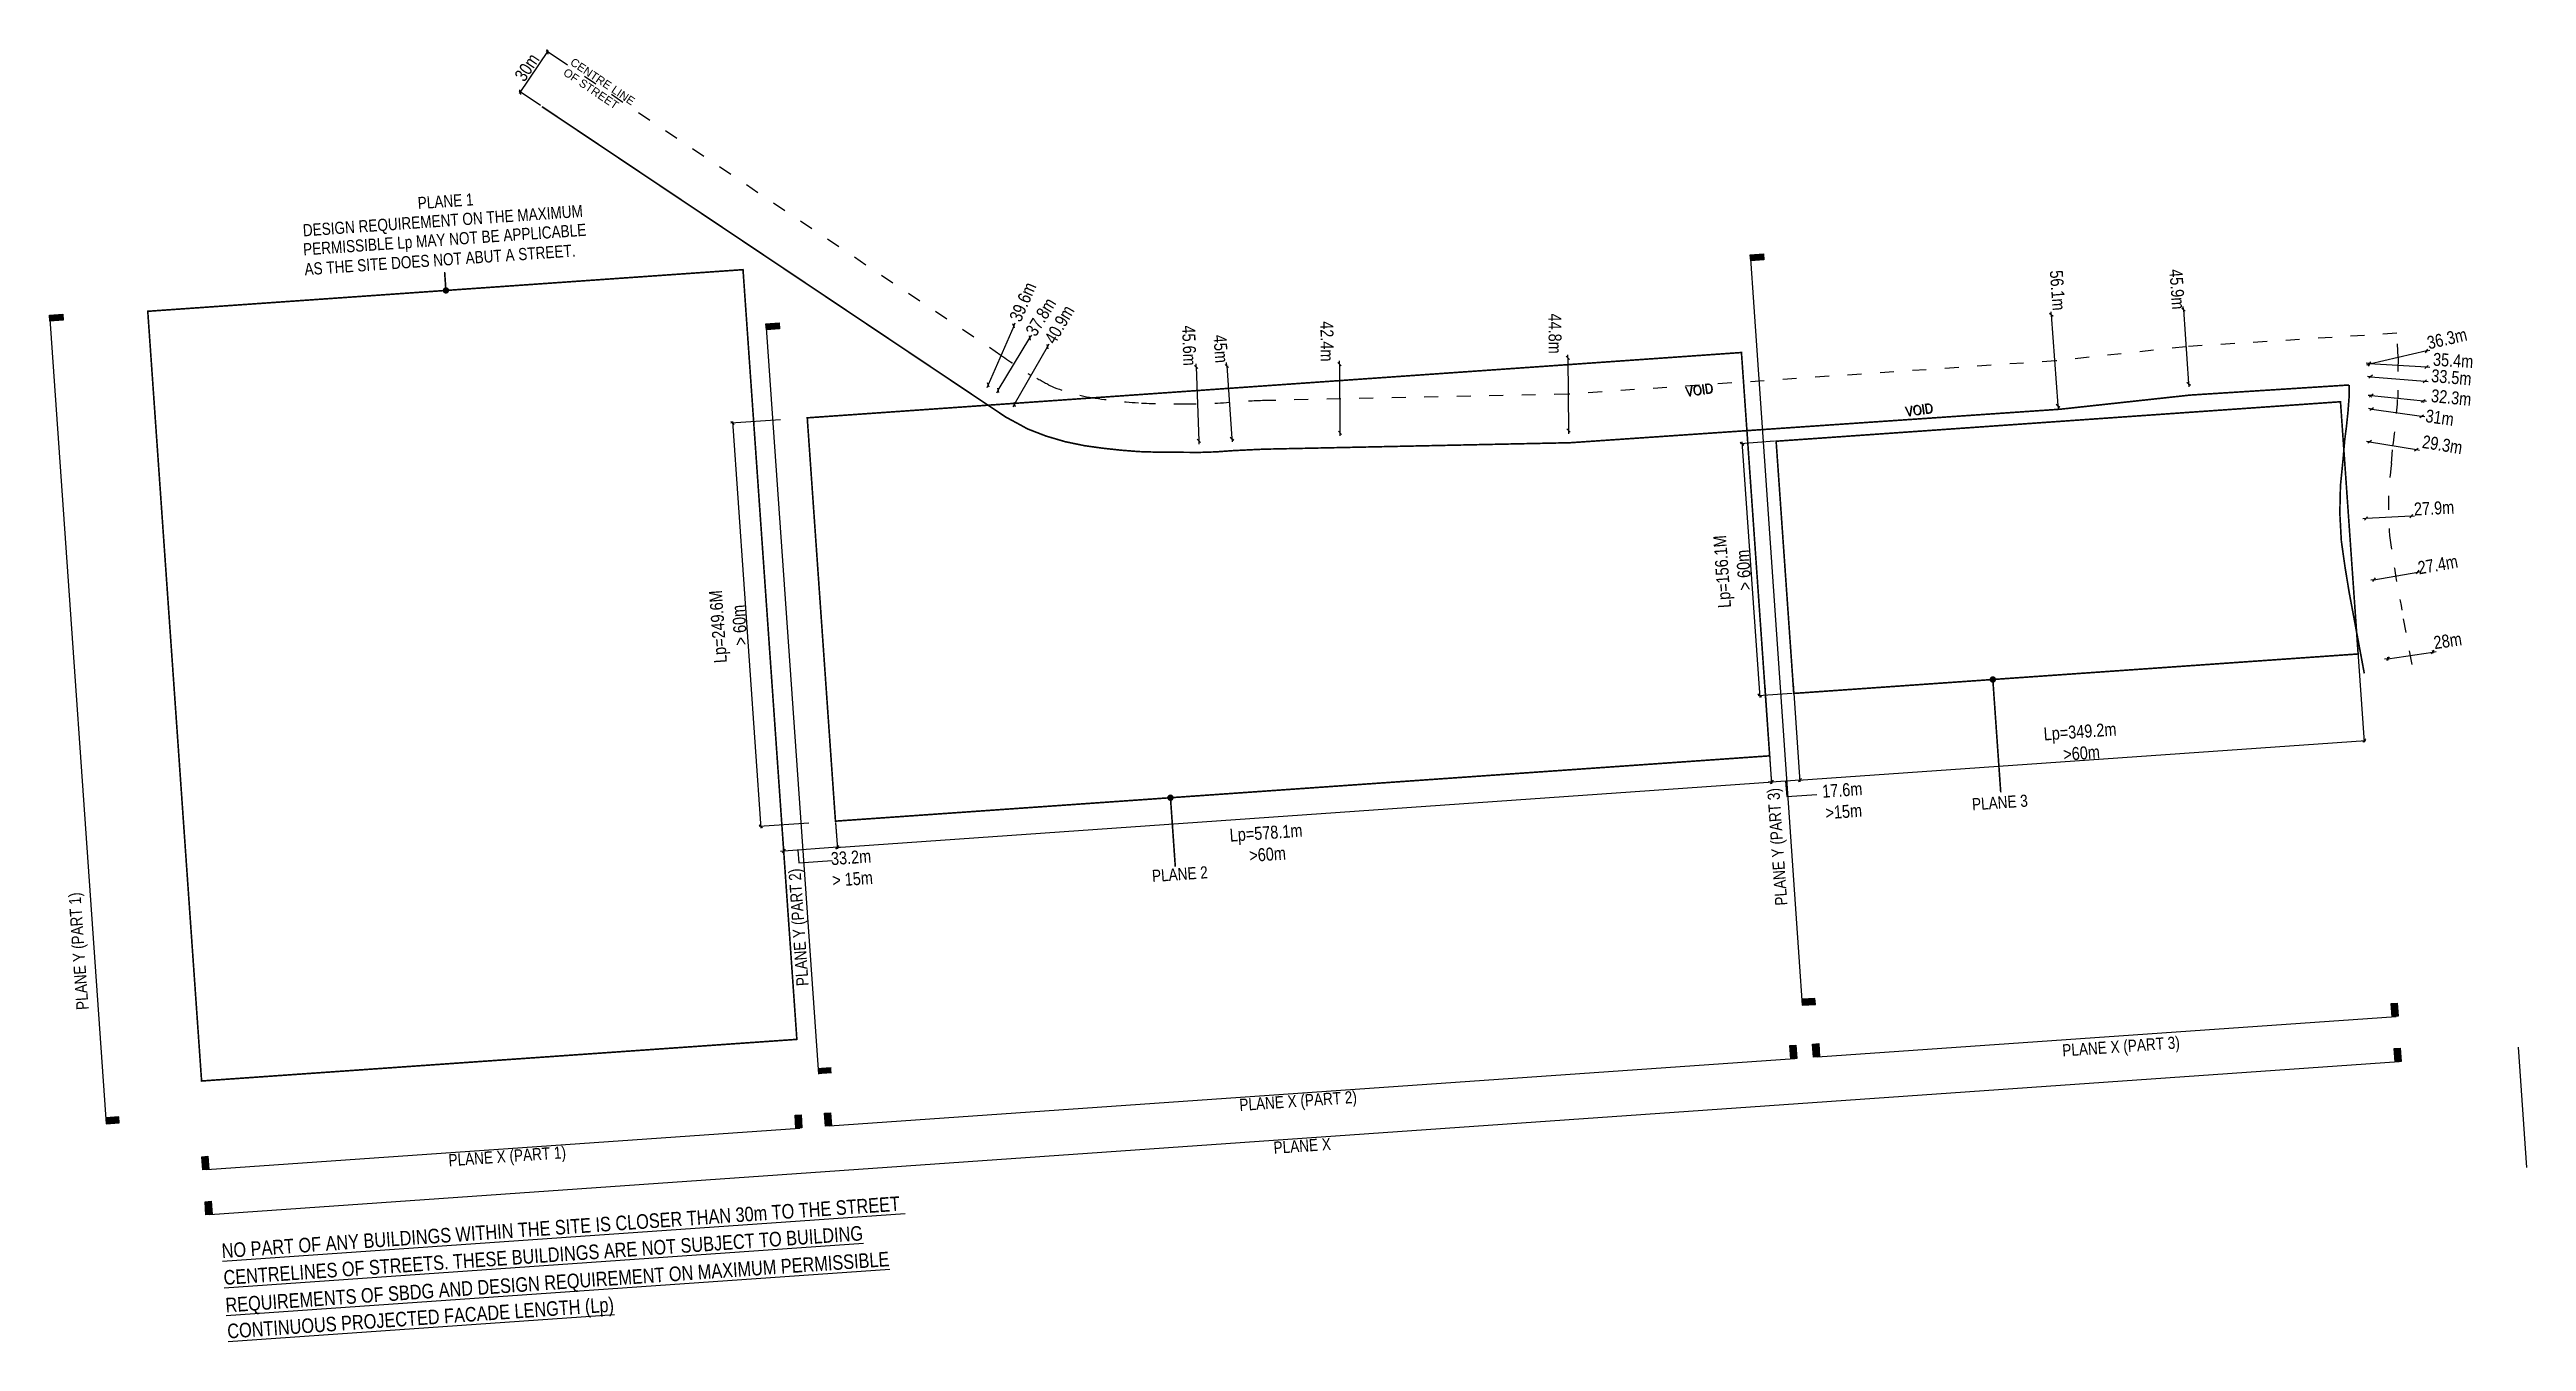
# Model space of a CAD drawing. Header units: metres. Extents: x 833997 to 840297, y 816389 to 819710.
# Drawn here: x 836264 to 837793, y 817766 to 818564 of the extents above; entities that cross this region are included whole.
import ezdxf
from ezdxf.enums import TextEntityAlignment as Align

# ---------------------------------------------------------------- set-up
doc = ezdxf.new("R2010")
doc.units = ezdxf.units.M
doc.header["$LTSCALE"] = 30
for name, pattern in [('11NW24A$0$DGN Style 5', [6.686246, 2.865534, -3.820712]), ('HIDDEN', [0.375, 0.25, -0.125]), ('HIDDEN2', [0.1875, 0.125, -0.0625])]:
    doc.linetypes.add(name, pattern=pattern)
for name, color, linetype in [('AR-DIM_AR_', 4, 'Continuous'), ('AR-TXT-RM_AR_BS_', 4, 'Continuous'), ('AR-TXT_AR_BS', 4, 'Continuous'), ('BIG PLOT', 10, 'HIDDEN'), ('RLP031', 1, 'Continuous'), ('XREF_LOCK', 7, 'Continuous')]:
    doc.layers.add(name, color=color, linetype=linetype)
doc.layers.add('SBD-BACK', color=1, linetype='HIDDEN2', lineweight=13)
doc.styles.add('landscape 02$0$Foster01', font='arial.ttf')
doc.styles.get("Standard").update_dxf_attribs({"font": 'arial.ttf', "width": 0.8})
doc.styles.add('Style-Arial', font='arial.ttf', dxfattribs={"width": 0.8, "height": 2.5})
doc.dimstyles.new('DIM-100-2', dxfattribs={"dimscale": 100, "dimtxt": 2, "dimasz": 1, "dimexe": 1, "dimexo": 1, "dimgap": 1, "dimtad": 1, "dimdec": 1, "dimdsep": 46, "dimtxsty": 'Standard', "dimblk": 'OBLIQUE', "dimcen": 1, "dimclrd": 8, "dimclre": 8, "dimclrt": 256, "dimadec": 1, "dimazin": 2, "dimtfac": 1, "dimtdec": 1, "dimtix": 1, "dimtmove": 2, "dimatfit": 1, "dimfxl": 1, "dimtolj": 1, "dimtzin": 0, "dimarcsym": 0})

msp = doc.modelspace()

# ---------------------------------------------------------------- texts
at = {"layer": 'AR-TXT-RM_AR_BS_', "style": 'Style-Arial', "width": 0.8}
for s, rotation, p in [('DESIGN REQUIREMENT ON THE MAXIMUM ', 4.0003, (836420.6, 818448.4)), ('PLANE 1', 4.0003, (836491.52, 818465.22)), ('PERMISSIBLE Lp MAY NOT BE APPLICABLE', 4.0003, (836420.77, 818436.64)), ('AS THE SITE DOES NOT ABUT A STREET.', 4.0003, (836421.63, 818424.38)), ('PLANE Y (PART 3)', 94.0003, (837336.82, 818035.52)), ('PLANE 3', 4.0003, (837451.03, 818093.98)), ('PLANE Y (PART 2)', 94.0003, (836732.61, 817985.83)), ('PLANE 2', 4.0003, (836944.83, 818049.73)), ('PLANE Y (PART 1)', 94.0003, (836288.12, 817971.07)), ('PLANE X (PART 3)', 4.0003, (837506.76, 817942.01)), ('PLANE X (PART 2)', 4.0003, (836998.76, 817908.36)), ('PLANE X (PART 1)', 4.0003, (836510.51, 817874.21)), ('PLANE X', 4.0003, (837019.86, 817881.91))]:
    msp.add_text(s, height=7.5, rotation=rotation, dxfattribs=at).set_placement(p)
at = {"layer": 'AR-TXT-RM_AR_BS_', "width": 0.8}
for p in [(837274.22, 818349.44), (837274.61, 818349.23), (837409.96, 818337.13), (837410.35, 818336.92)]:
    msp.add_text('VOID', height=6.25, rotation=8.0003, dxfattribs=at).set_placement(p)
at = {"layer": 'AR-TXT_AR_BS', "style": 'Style-Arial', "width": 0.8}
for s, p in [('%%UNO PART OF ANY BUILDINGS WITHIN THE SITE IS CLOSER THAN 30m TO THE STREET ', (836370.56, 817817.51)), ('%%UCENTRELINES OF STREETS. THESE BUILDINGS ARE NOT SUBJECT TO BUILDING', (836371.72, 817800.96)), ('%%UREQUIREMENTS OF SBDG AND DESIGN REQUIREMENT ON MAXIMUM PERMISSIBLE', (836372.91, 817783.95)), ('%%UCONTINUOUS PROJECTED FACADE LENGTH (Lp)', (836374.03, 817767.86))]:
    msp.add_text(s, height=9, rotation=4.0003, dxfattribs=at).set_placement(p)
at = {"layer": 'SBD-BACK', "style": 'landscape 02$0$Foster01'}
for s, p in [('CENTRE LINE ', (836606.26, 818543.49)), ('OF STREET', (836598.25, 818539.61))]:
    msp.add_text(s, height=5, rotation=326.10102, dxfattribs=at).set_placement(p, align=Align.MIDDLE)

# ---------------------------------------------------------------- blocks, each defined once
blk = doc.blocks.new('_Oblique')
at = {"color": 0, "linetype": 'ByBlock', "lineweight": -2}
blk.add_line((0.5, 0.5), (-0.5, -0.5), dxfattribs=at)
blk = doc.blocks.new('*D35')
at = {"layer": 'AR-DIM_AR_', "color": 8, "lineweight": -2, "transparency": 16777216}
for p, q in [((837322.8, 818171.1), (837327, 818110.5)), ((837340.3, 818172.4), (837344.5, 818111.7)), ((837344.5, 818112.7), (837327, 818111.5)), ((837344.5, 818112.7), (837346.5, 818112.9)), ((837327, 818111.5), (837325, 818111.4))]:
    blk.add_line(p, q, dxfattribs=at)
at = {"layer": 'Defpoints', "color": 0, "transparency": 16777216}
for p in [(837322.7, 818172.1), (837340.2, 818173.4), (837327, 818111.5)]:
    blk.add_point(p, dxfattribs=at)
at = {"layer": 'AR-DIM_AR_', "color": 8, "lineweight": -2, "transparency": 16777216, "xscale": 2, "yscale": 2, "zscale": 2}
for p, rotation in [((837344.5, 818112.7), 184.0003017852175), ((837327, 818111.5), 4.000301785217477)]:
    blk.add_blockref('_Oblique', p, dxfattribs=dict(at, rotation=rotation))
at = {"layer": 'AR-DIM_AR_', "transparency": 16777216, "insert": (837371.1, 818099.9), "char_height": 4, "attachment_point": 5, "rotation": 4.0003}
blk.add_mtext('\\A1;{\\H2x;17.6m\\P>15m}', dxfattribs=at)
blk = doc.blocks.new('*D11')
at = {"layer": 'AR-DIM_AR_', "color": 8, "lineweight": -2, "transparency": 16777216}
for p, q in [((836716.1, 818084.1), (836717.2, 818067.9)), ((836749.2, 818086.4), (836750.3, 818070.2)), ((836717.2, 818068.9), (836715.2, 818068.7)), ((836750.3, 818071.2), (836717.2, 818068.9)), ((836750.3, 818071.2), (836752.3, 818071.3))]:
    blk.add_line(p, q, dxfattribs=at)
at = {"layer": 'Defpoints', "color": 0, "transparency": 16777216}
for p in [(836716, 818085.1), (836749.1, 818087.4), (836717.2, 818068.9)]:
    blk.add_point(p, dxfattribs=at)
at = {"layer": 'AR-DIM_AR_', "color": 8, "lineweight": -2, "transparency": 16777216, "xscale": 2, "yscale": 2, "zscale": 2}
for p, rotation in [((836717.2, 818068.9), 4.000301785217477), ((836750.3, 818071.2), 184.0003017852175)]:
    blk.add_blockref('_Oblique', p, dxfattribs=dict(at, rotation=rotation))
at = {"layer": 'AR-DIM_AR_', "transparency": 16777216, "insert": (836759.2, 818058.3), "char_height": 4, "attachment_point": 5, "rotation": 4.0003}
blk.add_mtext('\\A1;{\\H2x;33.2m\\P> 15m}', dxfattribs=at)
blk = doc.blocks.new('*D12')
at = {"layer": 'AR-DIM_AR_', "color": 8, "lineweight": -2, "transparency": 16777216}
for p, q in [((837328.8, 818321.9), (837307.8, 818320.4)), ((837308.7, 818321.5), (837319.8, 818163.8)), ((837339.7, 818166.2), (837318.7, 818164.7))]:
    blk.add_line(p, q, dxfattribs=at)
at = {"layer": 'Defpoints', "color": 0, "transparency": 16777216}
for p in [(837329.8, 818322), (837319.7, 818164.8), (837340.7, 818166.2)]:
    blk.add_point(p, dxfattribs=at)
at = {"layer": 'AR-DIM_AR_', "color": 8, "lineweight": -2, "transparency": 16777216, "xscale": 2, "yscale": 2, "zscale": 2}
for p, rotation in [((837308.8, 818320.5), 94.00057212286892), ((837319.7, 818164.8), 274.0005721228689)]:
    blk.add_blockref('_Oblique', p, dxfattribs=dict(at, rotation=rotation))
at = {"layer": 'AR-DIM_AR_', "transparency": 16777216, "insert": (837303.2, 818241.9), "char_height": 4, "attachment_point": 5, "rotation": 94.0006}
blk.add_mtext('\\A1;{\\H2x;Lp=156.1M\\P> 60m}', dxfattribs=at)
blk = doc.blocks.new('*D13')
at = {"layer": 'AR-DIM_AR_', "color": 8, "lineweight": -2, "transparency": 16777216}
for p, q in [((837324.5, 818146), (837327, 818110.5)), ((836749.3, 818071.1), (837328, 818111.6)), ((836749.2, 818086.5), (836750.3, 818070.2))]:
    blk.add_line(p, q, dxfattribs=at)
at = {"layer": 'Defpoints', "color": 0, "transparency": 16777216}
for p in [(837324.5, 818147), (837327, 818111.5), (836749.1, 818087.5)]:
    blk.add_point(p, dxfattribs=at)
at = {"layer": 'AR-DIM_AR_', "color": 8, "lineweight": -2, "transparency": 16777216, "xscale": 2, "yscale": 2, "zscale": 2}
for p, rotation in [((837327, 818111.5), 4.000572122868927), ((836750.3, 818071.2), 184.0005721228689)]:
    blk.add_blockref('_Oblique', p, dxfattribs=dict(at, rotation=rotation))
at = {"layer": 'AR-DIM_AR_', "transparency": 16777216, "insert": (837015.4, 818073.5), "char_height": 4, "attachment_point": 5, "rotation": 4.0006}
blk.add_mtext('\\A1;{\\H2x;Lp=578.1m\\P>60m}', dxfattribs=at)
blk = doc.blocks.new('*D14')
at = {"layer": 'AR-DIM_AR_', "color": 8, "lineweight": -2, "transparency": 16777216}
for p, q in [((837688.6, 818197.7), (837692.9, 818136.1)), ((837340.3, 818172.4), (837344.5, 818111.7)), ((837343.5, 818112.7), (837693.9, 818137.2))]:
    blk.add_line(p, q, dxfattribs=at)
at = {"layer": 'Defpoints', "color": 0, "transparency": 16777216}
for p in [(837688.6, 818198.7), (837340.2, 818173.4), (837692.9, 818137.1)]:
    blk.add_point(p, dxfattribs=at)
at = {"layer": 'AR-DIM_AR_', "color": 8, "lineweight": -2, "transparency": 16777216, "xscale": 2, "yscale": 2, "zscale": 2}
for p, rotation in [((837692.9, 818137.1), 4.000572122868927), ((837344.5, 818112.7), 184.0005721228689)]:
    blk.add_blockref('_Oblique', p, dxfattribs=dict(at, rotation=rotation))
at = {"layer": 'AR-DIM_AR_', "transparency": 16777216, "insert": (837517.9, 818136), "char_height": 4, "attachment_point": 5, "rotation": 4.0006}
blk.add_mtext('\\A1;{\\H2x;Lp=349.2m\\P>60m}', dxfattribs=at)
blk = doc.blocks.new('*D15')
at = {"layer": 'AR-DIM_AR_', "color": 8, "lineweight": -2, "transparency": 16777216}
for p, q in [((836554, 818536.7), (836571.9, 818563.3)), ((836583.8, 818554.1), (836570.5, 818563)), ((836567, 818529.2), (836553.8, 818538.1))]:
    blk.add_line(p, q, dxfattribs=at)
at = {"layer": 'Defpoints', "color": 0, "transparency": 16777216}
for p in [(836571.3, 818562.4), (836584.6, 818553.5), (836567.9, 818528.6)]:
    blk.add_point(p, dxfattribs=at)
at = {"layer": 'AR-DIM_AR_', "color": 8, "lineweight": -2, "transparency": 16777216, "xscale": 2, "yscale": 2, "zscale": 2}
for p, rotation in [((836571.3, 818562.4), 56.09440720742821), ((836554.6, 818537.5), 236.0944072074282)]:
    blk.add_blockref('_Oblique', p, dxfattribs=dict(at, rotation=rotation))
at = {"layer": 'AR-DIM_AR_', "transparency": 16777216, "insert": (836558.7, 818552.8), "char_height": 4, "attachment_point": 5, "rotation": 56.0944}
blk.add_mtext('\\A1;{\\H2x;30m}', dxfattribs=at)
blk = doc.blocks.new('*D16')
at = {"layer": 'AR-DIM_AR_', "color": 8, "lineweight": -2, "transparency": 16777216}
for p, q in [((837707.5, 818187.6), (837735.2, 818191.8)), ((837735.4, 818191), (837735.1, 818192.8)), ((837735.2, 818191.8), (837737.2, 818192.1)), ((837707.5, 818187.6), (837705.5, 818187.3)), ((837707.6, 818186.8), (837707.4, 818188.6))]:
    blk.add_line(p, q, dxfattribs=at)
at = {"layer": 'Defpoints', "color": 0, "transparency": 16777216}
for p in [(837735.2, 818191.8), (837735.5, 818190), (837707.8, 818185.8)]:
    blk.add_point(p, dxfattribs=at)
at = {"layer": 'AR-DIM_AR_', "color": 8, "lineweight": -2, "transparency": 16777216, "xscale": 2, "yscale": 2, "zscale": 2}
for p, rotation in [((837735.2, 818191.8), 188.5608994839269), ((837707.5, 818187.6), 8.560899483926905)]:
    blk.add_blockref('_Oblique', p, dxfattribs=dict(at, rotation=rotation))
at = {"layer": 'AR-DIM_AR_', "transparency": 16777216, "insert": (837744.4, 818198.7), "char_height": 4, "attachment_point": 5, "rotation": 8.5609}
blk.add_mtext('\\A1;{\\H2x;28m}', dxfattribs=at)
blk = doc.blocks.new('*D17')
at = {"layer": 'AR-DIM_AR_', "color": 8, "lineweight": -2, "transparency": 16777216}
for p, q in [((837698.9, 818236.4), (837697, 818236.1)), ((837698.9, 818236.4), (837726, 818241.2)), ((837726, 818241.2), (837727.9, 818241.6))]:
    blk.add_line(p, q, dxfattribs=at)
at = {"layer": 'Defpoints', "color": 0, "transparency": 16777216}
for p in [(837698.9, 818236.4, -50.1), (837726, 818241.2), (837726, 818241.2)]:
    blk.add_point(p, dxfattribs=at)
at = {"layer": 'AR-DIM_AR_', "color": 8, "lineweight": -2, "transparency": 16777216, "xscale": 2, "yscale": 2, "zscale": 2}
for p, rotation in [((837698.9, 818236.4), 10.05753270382883), ((837726, 818241.2), 190.0575327038289)]:
    blk.add_blockref('_Oblique', p, dxfattribs=dict(at, rotation=rotation))
at = {"layer": 'AR-DIM_AR_', "transparency": 16777216, "insert": (837738.3, 818245.8), "char_height": 4, "attachment_point": 5, "rotation": 10.0575}
blk.add_mtext('\\A1;{\\H2x;27.4m}', dxfattribs=at)
blk = doc.blocks.new('*D18')
at = {"layer": 'AR-DIM_AR_', "color": 8, "lineweight": -2, "transparency": 16777216}
for p, q in [((837694, 818274.2), (837692, 818274.1)), ((837721.9, 818275.7), (837694, 818274.2)), ((837694, 818275.2), (837694, 818275.2)), ((837721.9, 818276.7), (837721.9, 818276.7)), ((837721.9, 818275.7), (837723.9, 818275.8))]:
    blk.add_line(p, q, dxfattribs=at)
at = {"layer": 'Defpoints', "color": 0, "transparency": 16777216}
for p in [(837694, 818274.2), (837694, 818274.2), (837721.9, 818275.7)]:
    blk.add_point(p, dxfattribs=at)
at = {"layer": 'AR-DIM_AR_', "color": 8, "lineweight": -2, "transparency": 16777216, "xscale": 2, "yscale": 2, "zscale": 2}
for p, rotation in [((837694, 818274.2), 2.896015184138153), ((837721.9, 818275.7), 182.8960151841381)]:
    blk.add_blockref('_Oblique', p, dxfattribs=dict(at, rotation=rotation))
at = {"layer": 'AR-DIM_AR_', "transparency": 16777216, "insert": (837736, 818280.6), "char_height": 4, "attachment_point": 5, "rotation": 2.896}
blk.add_mtext('\\A1;{\\H2x;27.9m}', dxfattribs=at)
blk = doc.blocks.new('*D19')
at = {"layer": 'AR-DIM_AR_', "color": 8, "lineweight": -2, "transparency": 16777216}
for p, q in [((836849.5, 818353.4), (836869.2, 818385.7)), ((836869.2, 818385.7), (836870.3, 818387.4)), ((836849.5, 818353.4), (836848.5, 818351.7))]:
    blk.add_line(p, q, dxfattribs=at)
at = {"layer": 'Defpoints', "color": 0, "transparency": 16777216}
for p in [(836869.2, 818385.7), (836869.2, 818385.7), (836849.5, 818353.4)]:
    blk.add_point(p, dxfattribs=at)
at = {"layer": 'AR-DIM_AR_', "color": 8, "lineweight": -2, "transparency": 16777216, "xscale": 2, "yscale": 2, "zscale": 2}
for p, rotation in [((836869.2, 818385.7), 238.5977469156106), ((836849.5, 818353.4), 58.59774691561059)]:
    blk.add_blockref('_Oblique', p, dxfattribs=dict(at, rotation=rotation))
at = {"layer": 'AR-DIM_AR_', "transparency": 16777216, "insert": (836875.9, 818398.7), "char_height": 4, "attachment_point": 5, "rotation": 58.5977}
blk.add_mtext('\\A1;{\\H2x;37.8m}', dxfattribs=at)
blk = doc.blocks.new('*D20')
at = {"layer": 'AR-DIM_AR_', "color": 8, "lineweight": -2, "transparency": 16777216}
for p, q in [((837696.2, 818321.5), (837694.2, 818321.8)), ((837696.2, 818321.5), (837725.1, 818316.8)), ((837725.1, 818316.8), (837727.1, 818316.5))]:
    blk.add_line(p, q, dxfattribs=at)
at = {"layer": 'Defpoints', "color": 0, "transparency": 16777216}
for p in [(837696.2, 818321.5), (837725.1, 818316.8), (837725.1, 818316.8)]:
    blk.add_point(p, dxfattribs=at)
at = {"layer": 'AR-DIM_AR_', "color": 8, "lineweight": -2, "transparency": 16777216, "xscale": 2, "yscale": 2, "zscale": 2}
for p, rotation in [((837696.2, 818321.5), 350.7673646183343), ((837725.1, 818316.8), 170.7673646183343)]:
    blk.add_blockref('_Oblique', p, dxfattribs=dict(at, rotation=rotation))
at = {"layer": 'AR-DIM_AR_', "transparency": 16777216, "insert": (837741.1, 818319.8), "char_height": 4, "attachment_point": 5, "rotation": 350.7674}
blk.add_mtext('\\A1;{\\H2x;29.3m}', dxfattribs=at)
blk = doc.blocks.new('*D21')
at = {"layer": 'AR-DIM_AR_', "color": 8, "lineweight": -2, "transparency": 16777216}
for p, q in [((837697.3, 818350.1), (837695.4, 818350.2)), ((837697.3, 818349.2), (837697.2, 818349.1)), ((837697.3, 818350.1), (837729.4, 818346.9)), ((837729.4, 818346.9), (837731.4, 818346.7)), ((837729.4, 818346.1), (837729.4, 818345.9))]:
    blk.add_line(p, q, dxfattribs=at)
at = {"layer": 'Defpoints', "color": 0, "transparency": 16777216}
for p in [(837697.4, 818350.2), (837729.4, 818346.9), (837729.5, 818347.1)]:
    blk.add_point(p, dxfattribs=at)
at = {"layer": 'AR-DIM_AR_', "color": 8, "lineweight": -2, "transparency": 16777216, "xscale": 2, "yscale": 2, "zscale": 2}
for p, rotation in [((837697.3, 818350.1), 354.3632787537023), ((837729.4, 818346.9), 174.3632787537023)]:
    blk.add_blockref('_Oblique', p, dxfattribs=dict(at, rotation=rotation))
at = {"layer": 'AR-DIM_AR_', "transparency": 16777216, "insert": (837746.6, 818348.9), "char_height": 4, "attachment_point": 5, "rotation": 354.3633}
blk.add_mtext('\\A1;{\\H2x;32.3m}', dxfattribs=at)
blk = doc.blocks.new('*D22')
at = {"layer": 'AR-DIM_AR_', "color": 8, "lineweight": -2, "transparency": 16777216}
for p, q in [((837696, 818370), (837694, 818370.1)), ((837696, 818371), (837696, 818371)), ((837696, 818370), (837731.3, 818367.8)), ((837731.3, 818367.8), (837733.3, 818367.7)), ((837731.4, 818368.8), (837731.4, 818368.8))]:
    blk.add_line(p, q, dxfattribs=at)
at = {"layer": 'Defpoints', "color": 0, "transparency": 16777216}
for p in [(837696, 818370), (837731.3, 818367.8), (837731.3, 818367.8)]:
    blk.add_point(p, dxfattribs=at)
at = {"layer": 'AR-DIM_AR_', "color": 8, "lineweight": -2, "transparency": 16777216, "xscale": 2, "yscale": 2, "zscale": 2}
for p, rotation in [((837696, 818370), 356.4879561797728), ((837731.3, 818367.8), 176.4879561797729)]:
    blk.add_blockref('_Oblique', p, dxfattribs=dict(at, rotation=rotation))
at = {"layer": 'AR-DIM_AR_', "transparency": 16777216, "insert": (837747.8, 818371.8), "char_height": 4, "attachment_point": 5, "rotation": 356.488}
blk.add_mtext('\\A1;{\\H2x;35.4m}', dxfattribs=at)
blk = doc.blocks.new('*D23')
at = {"layer": 'AR-DIM_AR_', "color": 8, "lineweight": -2, "transparency": 16777216}
for p, q in [((837731.5, 818377.7), (837696.1, 818369.5)), ((837731.5, 818377.7), (837733.4, 818378.1)), ((837731.7, 818376.7), (837731.7, 818376.7)), ((837696.1, 818369.5), (837694.2, 818369)), ((837696.3, 818368.5), (837696.3, 818368.5))]:
    blk.add_line(p, q, dxfattribs=at)
at = {"layer": 'Defpoints', "color": 0, "transparency": 16777216}
for p in [(837731.5, 818377.7), (837696.1, 818369.5), (837696.1, 818369.5)]:
    blk.add_point(p, dxfattribs=at)
at = {"layer": 'AR-DIM_AR_', "color": 8, "lineweight": -2, "transparency": 16777216, "xscale": 2, "yscale": 2, "zscale": 2}
for p, rotation in [((837731.5, 818377.7), 193.000054674423), ((837696.1, 818369.5), 13.00005467442295)]:
    blk.add_blockref('_Oblique', p, dxfattribs=dict(at, rotation=rotation))
at = {"layer": 'AR-DIM_AR_', "transparency": 16777216, "insert": (837744, 818385.3), "char_height": 4, "attachment_point": 5, "rotation": 13.0001}
blk.add_mtext('\\A1;{\\H2x;36.3m}', dxfattribs=at)
blk = doc.blocks.new('*D24')
at = {"layer": 'AR-DIM_AR_', "color": 8, "lineweight": -2, "transparency": 16777216}
for p, q in [((837696.9, 818361.8), (837694.9, 818362)), ((837696.9, 818361.8), (837730.3, 818359)), ((837730.3, 818359), (837732.3, 818358.8))]:
    blk.add_line(p, q, dxfattribs=at)
at = {"layer": 'Defpoints', "color": 0, "transparency": 16777216}
for p in [(837696.9, 818361.8), (837730.3, 818359), (837730.3, 818359)]:
    blk.add_point(p, dxfattribs=at)
at = {"layer": 'AR-DIM_AR_', "color": 8, "lineweight": -2, "transparency": 16777216, "xscale": 2, "yscale": 2, "zscale": 2}
for p, rotation in [((837696.9, 818361.8), 355.1845793695524), ((837730.3, 818359), 175.1845793695524)]:
    blk.add_blockref('_Oblique', p, dxfattribs=dict(at, rotation=rotation))
at = {"layer": 'AR-DIM_AR_', "transparency": 16777216, "insert": (837746.7, 818361.4), "char_height": 4, "attachment_point": 5, "rotation": 355.1846}
blk.add_mtext('\\A1;{\\H2x;33.5m}', dxfattribs=at)
blk = doc.blocks.new('*D25')
at = {"layer": 'AR-DIM_AR_', "color": 8, "lineweight": -2, "transparency": 16777216}
for p, q in [((837697.5, 818341.8), (837695.6, 818342.1)), ((837697.5, 818341.8), (837728.3, 818337.4)), ((837728.3, 818337.4), (837730.3, 818337.2))]:
    blk.add_line(p, q, dxfattribs=at)
at = {"layer": 'Defpoints', "color": 0, "transparency": 16777216}
for p in [(837697.5, 818341.8), (837728.3, 818337.4), (837728.3, 818337.4)]:
    blk.add_point(p, dxfattribs=at)
at = {"layer": 'AR-DIM_AR_', "color": 8, "lineweight": -2, "transparency": 16777216, "xscale": 2, "yscale": 2, "zscale": 2}
for p, rotation in [((837697.5, 818341.8), 351.9214938445458), ((837728.3, 818337.4), 171.9214938445458)]:
    blk.add_blockref('_Oblique', p, dxfattribs=dict(at, rotation=rotation))
at = {"layer": 'AR-DIM_AR_', "transparency": 16777216, "insert": (837739.5, 818336.5), "char_height": 4, "attachment_point": 5, "rotation": 351.9215}
blk.add_mtext('\\A1;{\\H2x;31m}', dxfattribs=at)
blk = doc.blocks.new('*D26')
at = {"layer": 'AR-DIM_AR_', "color": 8, "lineweight": -2, "transparency": 16777216}
for p, q in [((837499.7, 818399.9), (837499.6, 818401.9)), ((837499.7, 818399.9), (837503.8, 818344)), ((837503.8, 818344), (837504, 818342))]:
    blk.add_line(p, q, dxfattribs=at)
at = {"layer": 'Defpoints', "color": 0, "transparency": 16777216}
for p in [(837499.7, 818399.9), (837503.8, 818344), (837503.8, 818344)]:
    blk.add_point(p, dxfattribs=at)
at = {"layer": 'AR-DIM_AR_', "color": 8, "lineweight": -2, "transparency": 16777216, "xscale": 2, "yscale": 2, "zscale": 2}
for p, rotation in [((837499.7, 818399.9), 274.2174180029634), ((837503.8, 818344), 94.21741800296344)]:
    blk.add_blockref('_Oblique', p, dxfattribs=dict(at, rotation=rotation))
at = {"layer": 'AR-DIM_AR_', "transparency": 16777216, "insert": (837503.6, 818415.1), "char_height": 4, "attachment_point": 5, "rotation": 274.2174}
blk.add_mtext('\\A1;{\\H2x;56.1m}', dxfattribs=at)
blk = doc.blocks.new('*D27')
at = {"layer": 'AR-DIM_AR_', "color": 8, "lineweight": -2, "transparency": 16777216}
for p, q in [((837581.3, 818403.2), (837581.2, 818405.2)), ((837581.3, 818403.2), (837584.5, 818357.5)), ((837584.5, 818357.5), (837584.6, 818355.5))]:
    blk.add_line(p, q, dxfattribs=at)
at = {"layer": 'Defpoints', "color": 0, "transparency": 16777216}
for p in [(837581.3, 818403.2), (837584.5, 818357.5), (837584.5, 818357.5)]:
    blk.add_point(p, dxfattribs=at)
at = {"layer": 'AR-DIM_AR_', "color": 8, "lineweight": -2, "transparency": 16777216, "xscale": 2, "yscale": 2, "zscale": 2}
for p, rotation in [((837581.3, 818403.2), 274.0003017848447), ((837584.5, 818357.5), 94.00030178484472)]:
    blk.add_blockref('_Oblique', p, dxfattribs=dict(at, rotation=rotation))
at = {"layer": 'AR-DIM_AR_', "transparency": 16777216, "insert": (837577.4, 818415.8), "char_height": 4, "attachment_point": 5, "rotation": 274.0003}
blk.add_mtext('\\A1;{\\H2x;45.9m}', dxfattribs=at)
blk = doc.blocks.new('*D28')
at = {"layer": 'AR-DIM_AR_', "color": 8, "lineweight": -2, "transparency": 16777216}
for p, q in [((837201.3, 818373.4), (837201.3, 818375.4)), ((837201.3, 818373.4), (837201.6, 818328.6)), ((837201.6, 818328.6), (837201.6, 818326.6))]:
    blk.add_line(p, q, dxfattribs=at)
at = {"layer": 'Defpoints', "color": 0, "transparency": 16777216}
for p in [(837201.3, 818373.4), (837201.6, 818328.6), (837201.6, 818328.6)]:
    blk.add_point(p, dxfattribs=at)
at = {"layer": 'AR-DIM_AR_', "color": 8, "lineweight": -2, "transparency": 16777216, "xscale": 2, "yscale": 2, "zscale": 2}
for p, rotation in [((837201.3, 818373.4), 270.3805359104793), ((837201.6, 818328.6), 90.3805359104793)]:
    blk.add_blockref('_Oblique', p, dxfattribs=dict(at, rotation=rotation))
at = {"layer": 'AR-DIM_AR_', "transparency": 16777216, "insert": (837193.3, 818388.4), "char_height": 4, "attachment_point": 5, "rotation": 270.3805}
blk.add_mtext('\\A1;{\\H2x;44.8m}', dxfattribs=at)
blk = doc.blocks.new('*D29')
at = {"layer": 'AR-DIM_AR_', "color": 8, "lineweight": -2, "transparency": 16777216}
for p, q in [((837060.3, 818369.6), (837060.3, 818371.6)), ((837060.3, 818369.6), (837060.6, 818327.2)), ((837060.6, 818327.2), (837060.6, 818325.2))]:
    blk.add_line(p, q, dxfattribs=at)
at = {"layer": 'Defpoints', "color": 0, "transparency": 16777216}
for p in [(837060.3, 818369.6), (837060.6, 818327.2), (837060.6, 818327.2)]:
    blk.add_point(p, dxfattribs=at)
at = {"layer": 'AR-DIM_AR_', "color": 8, "lineweight": -2, "transparency": 16777216, "xscale": 2, "yscale": 2, "zscale": 2}
for p, rotation in [((837060.3, 818369.6), 270.3796621679165), ((837060.6, 818327.2), 90.3796621679165)]:
    blk.add_blockref('_Oblique', p, dxfattribs=dict(at, rotation=rotation))
at = {"layer": 'AR-DIM_AR_', "transparency": 16777216, "insert": (837052.6, 818383.6), "char_height": 4, "attachment_point": 5, "rotation": 270.3797}
blk.add_mtext('\\A1;{\\H2x;42.4m}', dxfattribs=at)
blk = doc.blocks.new('*D30')
at = {"layer": 'AR-DIM_AR_', "color": 8, "lineweight": -2, "transparency": 16777216}
for p, q in [((836859.2, 818393.1), (836843.4, 818356.8)), ((836859.2, 818393.1), (836860, 818395)), ((836843.4, 818356.8), (836842.6, 818355))]:
    blk.add_line(p, q, dxfattribs=at)
at = {"layer": 'Defpoints', "color": 0, "transparency": 16777216}
for p in [(836859.2, 818393.1), (836843.4, 818356.8), (836843.4, 818356.8)]:
    blk.add_point(p, dxfattribs=at)
at = {"layer": 'AR-DIM_AR_', "color": 8, "lineweight": -2, "transparency": 16777216, "xscale": 2, "yscale": 2, "zscale": 2}
for p, rotation in [((836859.2, 818393.1), 246.55036040265), ((836843.4, 818356.8), 66.55036040265001)]:
    blk.add_blockref('_Oblique', p, dxfattribs=dict(at, rotation=rotation))
at = {"layer": 'AR-DIM_AR_', "transparency": 16777216, "insert": (836864.8, 818408), "char_height": 4, "attachment_point": 5, "rotation": 66.5504}
blk.add_mtext('\\A1;{\\H2x;39.6m}', dxfattribs=at)
blk = doc.blocks.new('*D31')
at = {"layer": 'AR-DIM_AR_', "color": 8, "lineweight": -2, "transparency": 16777216}
for p, q in [((836859.7, 818344.8), (836880.1, 818380.3)), ((836880.1, 818380.3), (836881.1, 818382)), ((836859.7, 818344.8), (836858.7, 818343.1))]:
    blk.add_line(p, q, dxfattribs=at)
at = {"layer": 'Defpoints', "color": 0, "transparency": 16777216}
for p in [(836880.1, 818380.3), (836880.1, 818380.3), (836859.7, 818344.8)]:
    blk.add_point(p, dxfattribs=at)
at = {"layer": 'AR-DIM_AR_', "color": 8, "lineweight": -2, "transparency": 16777216, "xscale": 2, "yscale": 2, "zscale": 2}
for p, rotation in [((836880.1, 818380.3), 240.056504432406), ((836859.7, 818344.8), 60.056504432406)]:
    blk.add_blockref('_Oblique', p, dxfattribs=dict(at, rotation=rotation))
at = {"layer": 'AR-DIM_AR_', "transparency": 16777216, "insert": (836887.4, 818394), "char_height": 4, "attachment_point": 5, "rotation": 60.0565}
blk.add_mtext('\\A1;{\\H2x;40.9m}', dxfattribs=at)
blk = doc.blocks.new('*D32')
at = {"layer": 'AR-DIM_AR_', "color": 8, "lineweight": -2, "transparency": 16777216}
for p, q in [((836990.8, 818368.5), (836990.6, 818370.5)), ((836990.8, 818368.5), (836993.9, 818323.6)), ((836991.8, 818368.6), (836991.8, 818368.6)), ((836993.9, 818323.6), (836994, 818321.6)), ((836994.9, 818323.7), (836994.9, 818323.7))]:
    blk.add_line(p, q, dxfattribs=at)
at = {"layer": 'Defpoints', "color": 0, "transparency": 16777216}
for p in [(836990.8, 818368.5), (836993.9, 818323.6), (836993.9, 818323.6)]:
    blk.add_point(p, dxfattribs=at)
at = {"layer": 'AR-DIM_AR_', "color": 8, "lineweight": -2, "transparency": 16777216, "xscale": 2, "yscale": 2, "zscale": 2}
for p, rotation in [((836990.8, 818368.5), 274.0003017855086), ((836993.9, 818323.6), 94.00030178550858)]:
    blk.add_blockref('_Oblique', p, dxfattribs=dict(at, rotation=rotation))
at = {"layer": 'AR-DIM_AR_', "transparency": 16777216, "insert": (836987, 818379), "char_height": 4, "attachment_point": 5, "rotation": 274.0003}
blk.add_mtext('\\A1;{\\H2x;45m}', dxfattribs=at)
blk = doc.blocks.new('*D33')
at = {"layer": 'AR-DIM_AR_', "color": 8, "lineweight": -2, "transparency": 16777216}
for p, q in [((836971.9, 818367.8), (836971.8, 818369.8)), ((836971.9, 818367.8), (836973.4, 818322.2)), ((836973.4, 818322.2), (836973.4, 818320.2))]:
    blk.add_line(p, q, dxfattribs=at)
at = {"layer": 'Defpoints', "color": 0, "transparency": 16777216}
for p in [(836971.9, 818367.8), (836973.4, 818322.2), (836973.4, 818322.2)]:
    blk.add_point(p, dxfattribs=at)
at = {"layer": 'AR-DIM_AR_', "color": 8, "lineweight": -2, "transparency": 16777216, "xscale": 2, "yscale": 2, "zscale": 2}
for p, rotation in [((836971.9, 818367.8), 271.9010279871961), ((836973.4, 818322.2), 91.90102798719613)]:
    blk.add_blockref('_Oblique', p, dxfattribs=dict(at, rotation=rotation))
at = {"layer": 'AR-DIM_AR_', "transparency": 16777216, "insert": (836967.5, 818381), "char_height": 4, "attachment_point": 5, "rotation": 271.901}
blk.add_mtext('\\A1;{\\H2x;45.6m}', dxfattribs=at)
blk = doc.blocks.new('*D34')
at = {"layer": 'AR-DIM_AR_', "color": 8, "lineweight": -2, "transparency": 16777216}
for p, q in [((836715.2, 818335.2), (836684.6, 818333.1)), ((836685.6, 818334.2), (836703.1, 818083.1)), ((836732.6, 818086.2), (836702.1, 818084.1))]:
    blk.add_line(p, q, dxfattribs=at)
at = {"layer": 'Defpoints', "color": 0, "transparency": 16777216}
for p in [(836716.2, 818335.3), (836703.1, 818084.1), (836733.6, 818086.3)]:
    blk.add_point(p, dxfattribs=at)
at = {"layer": 'AR-DIM_AR_', "color": 8, "lineweight": -2, "transparency": 16777216, "xscale": 2, "yscale": 2, "zscale": 2}
for p, rotation in [((836685.6, 818333.2), 94.00057212286892), ((836703.1, 818084.1), 274.0005721228689)]:
    blk.add_blockref('_Oblique', p, dxfattribs=dict(at, rotation=rotation))
at = {"layer": 'AR-DIM_AR_', "transparency": 16777216, "insert": (836683.3, 818207.9), "char_height": 4, "attachment_point": 5, "rotation": 94.0006}
blk.add_mtext('\\A1;{\\H2x;Lp=249.6M\\P> 60m}', dxfattribs=at)

# ---------------------------------------------------------------- dimensions: what is measured, and where the dimension line sits
at = {"layer": 'AR-DIM_AR_'}
dim = msp.add_aligned_dim(p1=(836567.86, 818528.62), p2=(836584.6, 818553.52), distance=15.98, text='{\\H2x;<>m}', dimstyle='DIM-100-2', override={"dimscale": 1, "dimtxt": 4, "dimasz": 2, "dimdle": 1}, dxfattribs=at)
dim.commit()
dim.dimension.update_dxf_attribs({"geometry": '*D15', "text_midpoint": (836558.74, 818552.82)})
for base, p1, p2, angle, text, picture, middle, dimtype in [((836843.42, 818356.8), (836859.18, 818393.12), (836843.42, 818356.8), 246.55036, '{\\H2x;<>m}', '*D30', (836864.81, 818408.01), 161), ((837503.83, 818343.96), (837499.71, 818399.88), (837503.83, 818343.96), 274.21742, '{\\H2x;<>m}', '*D26', (837503.64, 818415.1), 161), ((837584.51, 818357.45), (837581.31, 818403.24), (837584.51, 818357.45), 94.0003, '{\\H2x;<>m}', '*D27', (837577.38, 818415.79), 160), ((836869.25, 818385.73), (836849.53, 818353.43), (836869.25, 818385.73), 58.59775, '{\\H2x;<>m}', '*D19', (836875.9, 818398.74), 161), ((836880.1, 818380.26), (836859.67, 818344.81), (836880.1, 818380.26), 60.0565, '{\\H2x;<>m}', '*D31', (836887.4, 818394.04), 161), ((836973.37, 818322.22), (836971.86, 818367.83), (836973.37, 818322.22), 271.90103, '{\\H2x;<>m}', '*D33', (836967.49, 818380.95), 161), ((837060.57, 818327.17), (837060.28, 818369.55), (837060.57, 818327.17), 270.37966, '{\\H2x;<>m}', '*D29', (837052.57, 818383.56), 161), ((837201.58, 818328.6), (837201.28, 818373.42), (837201.58, 818328.6), 270.38054, '{\\H2x;<>m}', '*D28', (837193.33, 818388.41), 161), ((837696.11, 818369.5), (837731.48, 818377.68), (837696.11, 818369.51), 193.00005, '{\\H2x;<>m}', '*D23', (837743.98, 818385.28), 161), ((836993.89, 818323.62), (836990.75, 818368.49), (836993.89, 818323.62), 274.0003, '{\\H2x;<>m}', '*D32', (836986.98, 818378.99), 161), ((837731.31, 818367.84), (837695.96, 818369.99), (837731.31, 818367.82), 356.48796, '{\\H2x;<>m}', '*D22', (837747.79, 818371.79), 161), ((837730.27, 818358.98), (837696.92, 818361.79), (837730.27, 818358.98), 355.18458, '{\\H2x;<>m}', '*D24', (837746.74, 818361.36), 161), ((837729.45, 818346.88), (837697.36, 818350.23), (837729.47, 818347.06), 354.36328, '{\\H2x;<>m}', '*D21', (837746.56, 818348.92), 161), ((837728.28, 818337.43), (837697.54, 818341.8), (837728.28, 818337.43), 351.92149, '{\\H2x;<>m}', '*D25', (837739.53, 818336.49), 161), ((837725.09, 818316.8), (837696.19, 818321.5), (837725.09, 818316.8), 350.76736, '{\\H2x;<>m}', '*D20', (837741.14, 818319.83), 161), ((837694.02, 818274.25), (837721.91, 818275.66), (837694.02, 818274.25), 182.89602, '{\\H2x;<>m}', '*D18', (837736.03, 818280.65), 161), ((837725.96, 818241.23), (837698.94, 818236.44, -50.12), (837725.96, 818241.23), 10.05753, '{\\H2x;<>m}', '*D17', (837738.33, 818245.82), 161), ((837735.24, 818191.77), (837707.78, 818185.8), (837735.51, 818189.98), 8.5609, '{\\H2x;<>m}', '*D16', (837744.44, 818198.67), 161), ((837326.96, 818111.5), (837340.23, 818173.36), (837322.72, 818172.13), 4.0003, '{\\H2x;<>m\\P>15m}', '*D35', (837371.14, 818099.85), 160), ((837326.96, 818111.5), (836749.12, 818087.47), (837324.47, 818147.04), 4.00057, '{\\H2x;Lp=<>m\\P>60m}', '*D13', (837015.44, 818073.54), 160), ((836717.18, 818068.85), (836749.13, 818087.44), (836716.04, 818085.13), 4.0003, '{\\H2x;<>m\\P> 15m}', '*D11', (836759.18, 818058.31), 160)]:
    dim = msp.add_linear_dim(base=base, p1=p1, p2=p2, angle=angle, text=text, dimstyle='DIM-100-2', override={"dimscale": 1, "dimtxt": 4, "dimasz": 2, "dimdle": 1}, dxfattribs=at)
    dim.commit()
    dim.dimension.update_dxf_attribs({"geometry": picture, "text_midpoint": middle, "dimtype": dimtype})
for base, p1, p2, angle, text, picture, middle in [((836703.05, 818084.13), (836716.18, 818335.31), (836733.59, 818086.27), 94.00057, '{\\H2x;Lp=<>M\\P> 60m}', '*D34', (836683.27, 818207.88)), ((837319.71, 818164.76), (837329.83, 818321.96), (837340.72, 818166.23), 94.00057, '{\\H2x;Lp=<>M\\P> 60m}', '*D12', (837303.19, 818241.85)), ((837692.87, 818137.09), (837340.23, 818173.36), (837688.55, 818198.72), 4.00057, '{\\H2x;Lp=<>m\\P>60m}', '*D14', (837517.89, 818135.98))]:
    dim = msp.add_linear_dim(base=base, p1=p1, p2=p2, angle=angle, text=text, dimstyle='DIM-100-2', override={"dimscale": 1, "dimtxt": 4, "dimasz": 2, "dimdle": 1}, dxfattribs=at)
    dim.commit()
    dim.dimension.update_dxf_attribs({"geometry": picture, "text_midpoint": middle})

# ---------------------------------------------------------------- hatches: boundary and pattern name
at = {"layer": 'AR-TXT-RM_AR_BS_'}
h = msp.add_hatch(color=256, dxfattribs=at)
h.dxf.hatch_style = 1
edge = h.paths.add_edge_path()
edge.add_arc((836508.66, 818415.06), 2, 0, 360)
h = msp.add_hatch(color=256, dxfattribs=at)
h.dxf.hatch_style = 1
edge = h.paths.add_edge_path()
edge.add_arc((837463.61, 818174.82), 2, 0, 360)
h = msp.add_hatch(color=256, dxfattribs=at)
h.dxf.hatch_style = 1
edge = h.paths.add_edge_path()
edge.add_arc((836955.95, 818101.82), 2, 0, 360)
at = {"layer": 'RLP031'}
for points in [[(837314.16, 818433.29), (837313.9, 818437.01), (837322.01, 818437.58), (837322.27, 818433.86)], [(836264.23, 818396.1), (836263.97, 818399.82), (836272.08, 818400.39), (836272.34, 818396.67)], [(836706.5, 818390.79), (836706.24, 818394.51), (836714.35, 818395.08), (836714.61, 818391.36)], [(837345.7, 817977.37), (837345.96, 817973.65), (837354.07, 817974.21), (837353.81, 817977.93)], [(837713.77, 817966.84), (837710.05, 817966.58), (837709.49, 817974.69), (837713.21, 817974.95)], [(837342.63, 817940.88), (837338.91, 817940.62), (837338.34, 817948.73), (837342.06, 817948.99)], [(837356.68, 817941.86), (837352.95, 817941.6), (837352.39, 817949.71), (837356.11, 817949.97)], [(837715.72, 817939.05), (837712, 817938.79), (837711.43, 817946.9), (837715.15, 817947.16)], [(836738.38, 817934.9), (836738.64, 817931.18), (836746.75, 817931.74), (836746.49, 817935.46)], [(836298.63, 817904.14), (836298.89, 817900.42), (836307, 817900.99), (836306.74, 817904.71)], [(836728.46, 817897.93), (836724.74, 817897.67), (836724.17, 817905.78), (836727.89, 817906.04)], [(836746.67, 817899.2), (836742.95, 817898.94), (836742.39, 817907.06), (836746.11, 817907.32)], [(836362.32, 817872.33), (836358.6, 817872.07), (836358.03, 817880.18), (836361.75, 817880.44)], [(836364.26, 817844.54), (836360.54, 817844.28), (836359.97, 817852.39), (836363.69, 817852.65)]]:
    msp.add_hatch(color=256, dxfattribs=at).paths.add_polyline_path(points)

# ---------------------------------------------------------------- linework, layer by layer
at = {"color": 2, "linetype": '11NW24A$0$DGN Style 5', "ltscale": 0.1}
msp.add_lwpolyline([(837722.42, 818184.1), (837716.16, 818217.64, -0.0170785), (837708.57, 818263.77, -0.0579284), (837709.72, 818308.13), (837710.64, 818319.15, 0.0191012), (837713.57, 818348.45, -0.0065392), (837713.8, 818373.58), (837713.03, 818388.61), (837582.82, 818380.34), (837502.6, 818371.61), (837201.43, 818351.01), (837012.7, 818347.03, 0.0015027), (836992.32, 818346.07, -0.0313299), (836963.28, 818345.12, -0.010731), (836938.04, 818345.5, -0.0217498), (836907.64, 818348.82, -0.0590459), (836880.94, 818356.53, 0.0044487), (836869.89, 818362.54, -0.0003058), (836851.3, 818374.96), (836584.6, 818553.52)], format="xyb", dxfattribs=at)
at = {"layer": 'AR-DIM_AR_', "color": 8}
for points in [[(837335.71, 818112.11), (837336.38, 818102.58), (837354.89, 818103.87)], [(836725.95, 818069.46), (836726.5, 818061.6), (836747.15, 818063.04)]]:
    msp.add_lwpolyline(points, dxfattribs=at)
at = {"layer": 'AR-TXT-RM_AR_BS_', "linetype": 'HIDDEN', "const_width": 1}
for points in [[(836324.6, 818402.19), (836692.07, 818427.89), (836725.31, 817952.61), (836357.83, 817926.91)], [(836731.72, 818336.4), (837308.43, 818376.73), (837325.85, 818127.69), (836749.13, 818087.36)], [(837329.83, 818321.96), (837678.23, 818346.33), (837689.12, 818190.59), (837340.72, 818166.23)]]:
    msp.add_lwpolyline(points, close=True, dxfattribs=at)
at = {"layer": 'AR-TXT-RM_AR_BS_', "const_width": 1}
for points in [[(836507.87, 818426.37), (836508.66, 818415.06)], [(837468.49, 818105.1), (837463.61, 818174.82)], [(836958.93, 818059.25), (836955.95, 818101.82)]]:
    msp.add_lwpolyline(points, dxfattribs=at)
at = {"layer": 'BIG PLOT', "color": 7, "linetype": 'HIDDEN2', "ltscale": 6, "const_width": 1}
msp.add_lwpolyline([(837692.92, 818178.6), (837686.71, 818211.95, -0.01721), (837678.74, 818260.48, -0.0575879), (837679.89, 818311.47), (837680.81, 818322.48, 0.0189933), (837683.56, 818349.34, -0.0018519), (837683.57, 818356.68), (837585.4, 818350.44), (837505.24, 818341.72), (837202.77, 818321.03), (837013.68, 818317.05, 0.0014282), (836994.48, 818316.14, -0.0301329), (836962.93, 818315.12, -0.010687), (836936.52, 818315.54, -0.0221369), (836902.94, 818319.19, -0.0622532), (836867.7, 818329.57, 0.0055523), (836854.49, 818336.74, -0.0003266), (836834.61, 818350.03), (836567.91, 818528.59)], format="xyb", dxfattribs=at)
at = {"layer": 'RLP031'}
for p, q in [((837314.07, 818434.53), (837345.96, 817973.65)), ((836264.14, 818397.34, 0), (836298.89, 817900.42)), ((836706.41, 818392.03), (836738.64, 817931.18)), ((837355.44, 817941.78), (837712.53, 817966.75)), ((836363.02, 817844.45), (837714.48, 817938.96)), ((836745.43, 817899.12), (837341.39, 817940.79)), ((836361.08, 817872.24), (836727.22, 817897.84))]:
    msp.add_line(p, q, dxfattribs=at)
for points in [[(837314.16, 818433.29), (837313.9, 818437.01), (837322.01, 818437.58), (837322.27, 818433.86)], [(836706.5, 818390.79), (836706.24, 818394.51), (836714.35, 818395.08), (836714.61, 818391.36)], [(837345.7, 817977.37), (837345.96, 817973.65), (837354.07, 817974.21), (837353.81, 817977.93)], [(837713.77, 817966.84), (837710.05, 817966.58), (837709.49, 817974.69), (837713.21, 817974.95)], [(837342.63, 817940.88), (837338.91, 817940.62), (837338.34, 817948.73), (837342.06, 817948.99)], [(837356.68, 817941.86), (837352.95, 817941.6), (837352.39, 817949.71), (837356.11, 817949.97)], [(837715.72, 817939.05), (837712, 817938.79), (837711.43, 817946.9), (837715.15, 817947.16)], [(836728.46, 817897.93), (836724.74, 817897.67), (836724.17, 817905.78), (836727.89, 817906.04)], [(836746.67, 817899.2), (836742.95, 817898.94), (836742.39, 817907.06), (836746.11, 817907.32)], [(836362.32, 817872.33), (836358.6, 817872.07), (836358.03, 817880.18), (836361.75, 817880.44)], [(836364.26, 817844.54), (836360.54, 817844.28), (836359.97, 817852.39), (836363.69, 817852.65)]]:
    msp.add_lwpolyline(points, close=True, dxfattribs=at)
at = {"layer": 'RLP031', "elevation": 0}
for points in [[(836264.23, 818396.1), (836263.97, 818399.82), (836272.08, 818400.39), (836272.34, 818396.67)], [(836298.63, 817904.14), (836298.89, 817900.42), (836307, 817900.99), (836306.74, 817904.71)]]:
    msp.add_lwpolyline(points, close=True, dxfattribs=at)
at = {"layer": 'XREF_LOCK'}
msp.add_line((837787.83, 817947.85), (837793.03, 817873.5), dxfattribs=at)

msp.set_redraw_order([(e.dxf.handle, doc.entitydb.next_handle()) for e in msp.query("TEXT MTEXT ATTDEF DIMENSION ARC_DIMENSION")])  # texts and dimensions are drawn at this point

doc.saveas('drawing.dxf')
